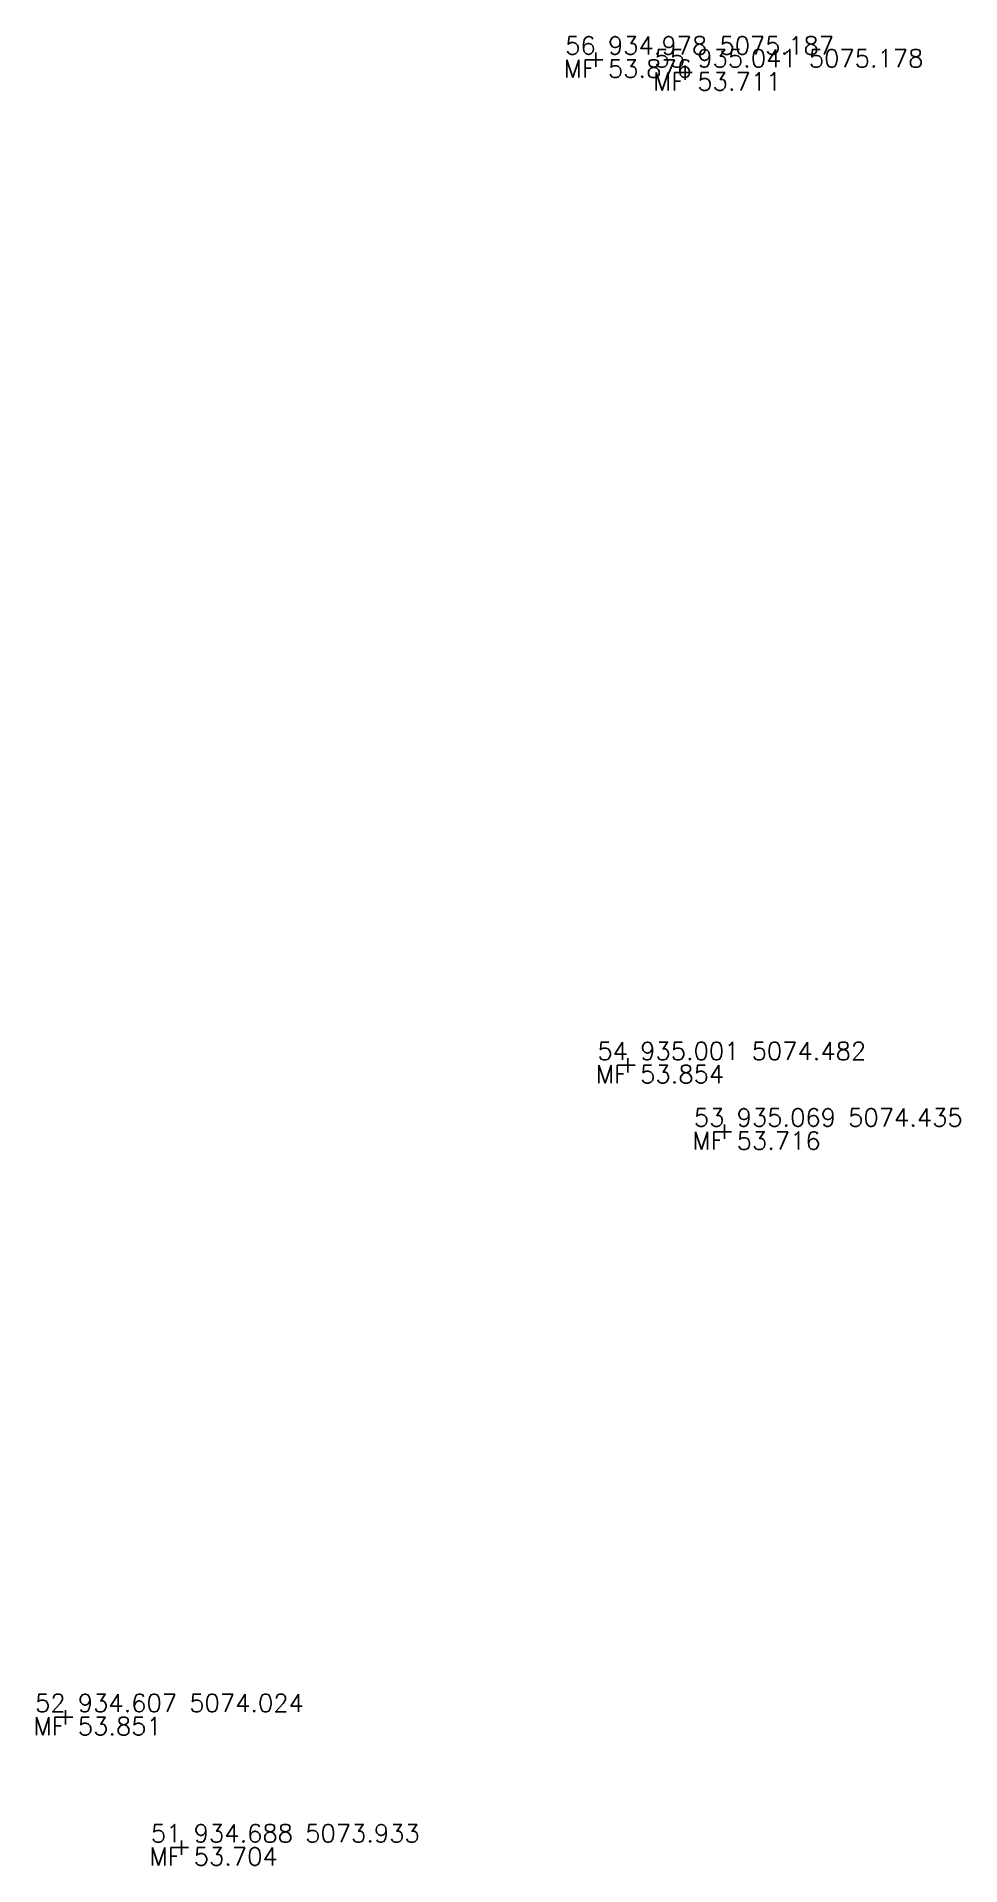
# Model space of a CAD drawing. Extents: x 886 to 1005, y 4909 to 5107.
# Drawn here: x 934.586 to 935.234, y 5073.92 to 5075.203 of the extents above; entities that cross this region are included whole.
import ezdxf
from ezdxf.enums import TextEntityAlignment as Align

# ---------------------------------------------------------------- set-up
doc = ezdxf.new("R2010")
doc.units = 0
doc.header["$MEASUREMENT"] = 0
doc.linetypes.add('1', pattern=[0])
doc.layers.get('0').update_dxf_attribs({"linetype": '1'})
for name, color, linetype in [('CO_ORDS', 4, 'Continuous'), ('CODE', 5, 'Continuous'), ('HEIGHT', 1, 'Continuous'), ('POINT', 7, 'Continuous'), ('PT_ID', 3, 'Continuous')]:
    doc.layers.add(name, color=color, linetype=linetype)
doc.styles.add('STD', font='romans.shx')

msp = doc.modelspace()

# ---------------------------------------------------------------- texts
at = {"layer": 'CO_ORDS', "style": 'STD'}
for s, p in [(' 934.978 5075.187', (934.9785, 5075.1868, 53.8757)), (' 935.041 5075.178', (935.0412, 5075.1778, 53.7106)), (' 935.001 5074.482', (935.0011, 5074.4815, 53.8541)), (' 935.069 5074.435', (935.0688, 5074.4349, 53.7164)), (' 934.607 5074.024', (934.6066, 5074.0242, 53.8508)), (' 934.688 5073.933', (934.6879, 5073.9328, 53.7037))]:
    msp.add_text(s, height=0.0125, dxfattribs=at).set_placement(p, align=Align.BOTTOM_LEFT)
at = {"layer": 'CODE', "style": 'STD'}
for p in [(934.9785, 5075.1868, 53.8757), (935.0412, 5075.1778, 53.7106), (935.0011, 5074.4815, 53.8541), (935.0688, 5074.4349, 53.7164), (934.6066, 5074.0242, 53.8508), (934.6879, 5073.9328, 53.7037)]:
    msp.add_text(' MF', height=0.0125, dxfattribs=at).set_placement(p, align=Align.TOP_RIGHT)
at = {"layer": 'HEIGHT', "style": 'STD'}
for s, p in [(' 53.876', (934.9785, 5075.1868, 53.8757)), (' 53.711', (935.0412, 5075.1778, 53.7106)), (' 53.854', (935.0011, 5074.4815, 53.8541)), (' 53.716', (935.0688, 5074.4349, 53.7164)), (' 53.851', (934.6066, 5074.0242, 53.8508)), (' 53.704', (934.6879, 5073.9328, 53.7037))]:
    msp.add_text(s, height=0.0125, dxfattribs=at).set_placement(p, align=Align.TOP_LEFT)
at = {"layer": 'PT_ID', "style": 'STD'}
for s, p in [(' 56', (934.9785, 5075.1868, 53.8757)), (' 55', (935.0412, 5075.1778, 53.7106)), (' 54', (935.0011, 5074.4815, 53.8541)), (' 53', (935.0688, 5074.4349, 53.7164)), (' 52', (934.6066, 5074.0242, 53.8508)), (' 51', (934.6879, 5073.9328, 53.7037))]:
    msp.add_text(s, height=0.0125, dxfattribs=at).set_placement(p, align=Align.BOTTOM_RIGHT)

# ---------------------------------------------------------------- blocks, each defined once
blk = doc.blocks.new('CROSS')
at = {"color": 0}
for p, q in [((-50, 0), (50, 0)), ((0, -50), (0, 50))]:
    blk.add_line(p, q, dxfattribs=at)

# ---------------------------------------------------------------- block references
at = {"layer": 'POINT', "color": 2, "xscale": 0.0001, "yscale": 0.0001, "zscale": 0.0001}
for p in [(934.9785, 5075.1868, 53.8757), (935.0412, 5075.1778, 53.7106), (935.0011, 5074.4815, 53.8541), (935.0688, 5074.4349, 53.7164), (934.6066, 5074.0242, 53.8508), (934.6879, 5073.9328, 53.7037)]:
    msp.add_blockref('CROSS', p, dxfattribs=at)

msp.set_redraw_order([(e.dxf.handle, doc.entitydb.next_handle()) for e in msp.query("TEXT MTEXT ATTDEF DIMENSION ARC_DIMENSION")])  # texts and dimensions are drawn at this point

doc.saveas('drawing.dxf')
